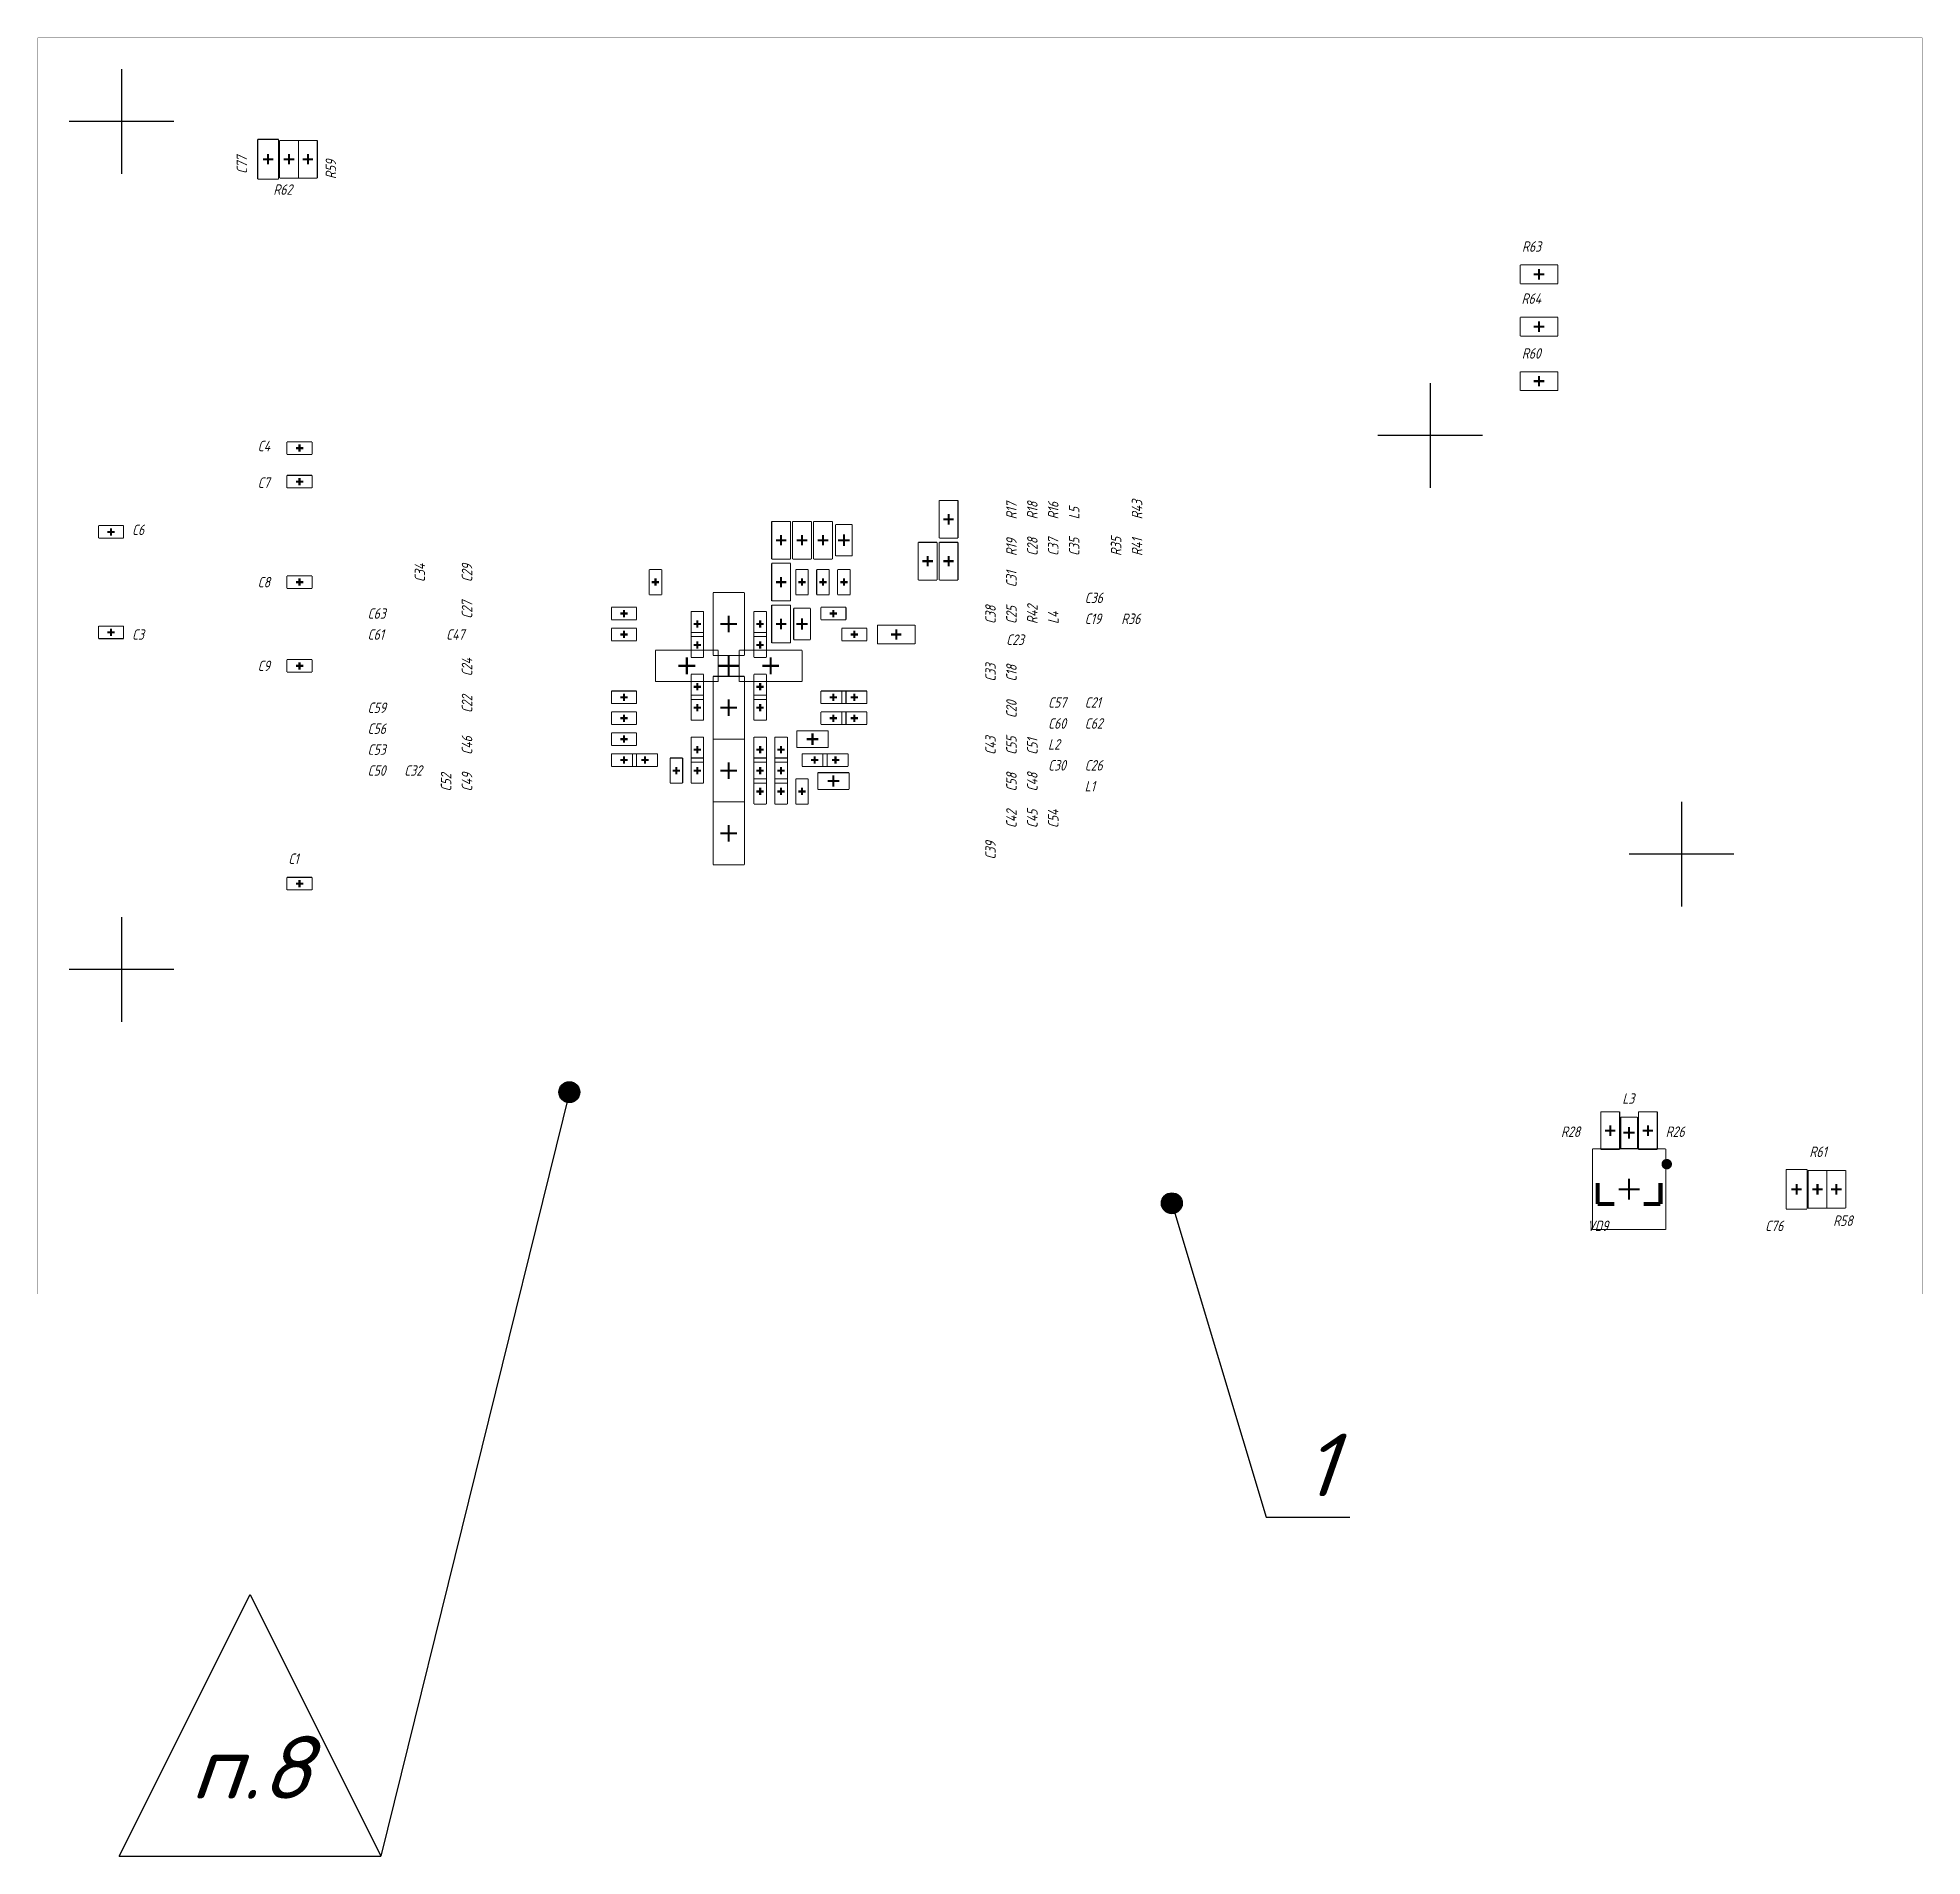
# Model space of a CAD drawing. Header units: millimetres. Extents: x 0 to 936, y 0 to 420.
# Drawn here: x 271.1 to 361.1, y 233.1 to 320 of the extents above; entities that cross this region are included whole.
import ezdxf
from ezdxf.enums import TextEntityAlignment as Align

# ---------------------------------------------------------------- set-up
doc = ezdxf.new("R2010")
doc.units = ezdxf.units.MM
doc.layers.add('4', color=4, linetype='Continuous', lineweight=15)
doc.layers.add('рамка', color=253, linetype='Continuous', lineweight=5)
for name, color, linetype in [('BottomOverlay', 54, 'Continuous'), ('KeepOutLayer', 6, 'Continuous'), ('Mechanical15', 82, 'Continuous')]:
    doc.layers.add(name, color=color, linetype=linetype)
doc.styles.get("Standard").update_dxf_attribs({"font": 'gost_a_italic.ttf', "width": 1.3})
doc.styles.add('текст', font='isocpeui.ttf')

msp = doc.modelspace()

# ---------------------------------------------------------------- texts
at = {"char_height": 3, "attachment_point": 5}
for s, insert in [('1', (332.262, 251.832)), ('п.8', (281.236, 237.389))]:
    msp.add_mtext(s, dxfattribs=dict(at, insert=insert))
at = {"layer": 'BottomOverlay'}
for s, p in [('C77', (281.1, 313.5)), ('R59', (285.35, 313.25)), ('R43', (323.85, 297)), ('R17', (317.85, 297)), ('R18', (318.85, 297)), ('R16', (319.85, 297)), ('L5', (320.85, 297)), ('R19', (317.85, 295.25)), ('C28', (318.85, 295.25)), ('C37', (319.85, 295.25)), ('C35', (320.85, 295.25)), ('R35', (322.85, 295.25)), ('R41', (323.85, 295.25)), ('C34', (289.6, 294)), ('C29', (291.85, 294)), ('C31', (317.85, 293.75)), ('C27', (291.85, 292.25)), ('C38', (316.85, 292)), ('C25', (317.85, 292)), ('R42', (318.85, 292)), ('L4', (319.85, 292)), ('C24', (291.85, 289.5)), ('C33', (316.85, 289.25)), ('C18', (317.85, 289.25)), ('C22', (291.85, 287.75)), ('C20', (317.85, 287.5)), ('C46', (291.85, 285.75)), ('C43', (316.85, 285.75)), ('C55', (317.85, 285.75)), ('C51', (318.85, 285.75)), ('C52', (290.85, 284)), ('C49', (291.85, 284)), ('C58', (317.85, 284)), ('C48', (318.85, 284)), ('C42', (317.85, 282.25)), ('C45', (318.85, 282.25)), ('C54', (319.85, 282.25)), ('C39', (316.85, 280.75))]:
    msp.add_text(s, height=0.5, rotation=90, dxfattribs=at).set_placement(p)
for s, p in [('R62', (282.35, 312.5)), ('R63', (341.987, 309.779)), ('R64', (341.965, 307.291)), ('R60', (341.979, 304.675)), ('C4', (281.6, 300.25)), ('C7', (281.6, 298.5)), ('C6', (275.6, 296.25)), ('C8', (281.6, 293.75)), ('C36', (321.1, 293)), ('C63', (286.85, 292.25)), ('C3', (275.6, 291.25)), ('C61', (286.85, 291.25)), ('C47', (290.6, 291.25)), ('C19', (321.1, 292)), ('R36', (322.85, 292)), ('C23', (317.35, 291)), ('C9', (281.6, 289.75)), ('C59', (286.85, 287.75)), ('C57', (319.35, 288)), ('C21', (321.1, 288)), ('C56', (286.85, 286.75)), ('C60', (319.35, 287)), ('C62', (321.1, 287)), ('C53', (286.85, 285.75)), ('L2', (319.35, 286)), ('C30', (319.35, 285)), ('C26', (321.1, 285)), ('C50', (286.85, 284.75)), ('C32', (288.6, 284.75)), ('L1', (321.1, 284)), ('C1', (283.064, 280.538)), ('L3', (346.776, 269.083)), ('R28', (343.85, 267.5)), ('R26', (348.85, 267.5)), ('R61', (355.714, 266.543)), ('R58', (356.85, 263.25)), ('VD9', (345.1, 263)), ('C76', (353.6, 263))]:
    msp.add_text(s, height=0.5, dxfattribs=at).set_placement(p)

# ---------------------------------------------------------------- blocks, each defined once
blk = doc.blocks.new('*U2')
for p, q in [((90, 401), (90, 415)), ((20, 401), (90, 401)), ((8, 232), (8, 292)), ((8, 292), (20, 292)), ((13, 232), (13, 292)), ((8, 232), (20, 232)), ((8, 172), (8, 232)), ((13, 172), (13, 232)), ((8, 172), (20, 172)), ((8, 115), (8, 150)), ((8, 150), (20, 150)), ((13, 115), (13, 150)), ((8, 90), (8, 115)), ((8, 115), (20, 115)), ((13, 90), (13, 115)), ((8, 65), (8, 90)), ((8, 90), (20, 90)), ((13, 65), (13, 90)), ((8, 30), (8, 65)), ((8, 65), (20, 65)), ((13, 30), (13, 65)), ((404, 60), (589, 60)), ((404, 60), (404, 5)), ((411, 60), (411, 35)), ((421, 60), (421, 5)), ((444, 60), (444, 5)), ((459, 60), (459, 5)), ((469, 60), (469, 5)), ((469, 45), (589, 45)), ((539, 45), (539, 20)), ((554, 45), (554, 25)), ((571, 45), (571, 25)), ((404, 40), (469, 40)), ((539, 40), (589, 40)), ((404, 35), (469, 35)), ((8, 5), (8, 30)), ((8, 30), (20, 30)), ((13, 5), (13, 30)), ((539, 25), (589, 25)), ((559, 25), (559, 20)), ((469, 20), (589, 20)), ((539, 20), (539, 5)), ((20, 5), (8, 5))]:
    blk.add_line(p, q)
blk.add_lwpolyline([(20, 5), (589, 5), (589, 415), (20, 415)], close=True)
at = {"layer": '4'}
for p, q in [((404, 55), (469, 55)), ((404, 50), (469, 50)), ((404, 45), (469, 45)), ((544, 40), (544, 25)), ((549, 40), (549, 25)), ((404, 30), (469, 30)), ((404, 25), (469, 25)), ((404, 20), (469, 20)), ((404, 15), (469, 15)), ((404, 10), (469, 10))]:
    blk.add_line(p, q, dxfattribs=at)
at = {"layer": 'рамка'}
blk.add_lwpolyline([(0, 420), (594, 420), (594, 0), (0, 0)], close=True, dxfattribs=at)
at = {"style": 'текст'}
for s, p in [('Перв. примен.', (12, 232.5)), ('Справ. №', (12, 172.5)), ('Подп. и дата', (12, 115.5)), ('Инв. № дубл.', (12, 90.5)), ('Взам. инв. №', (12, 65.5)), ('Подп. и дата', (12, 30.5)), ('Инв. № подл.', (12, 5.5))]:
    blk.add_text(s, height=2.5, rotation=90, dxfattribs=at).set_placement(p)
for s, height, p in [('Лит.', 2.5, (539.5, 41)), ('Масса', 2.5, (554.5, 41)), ('Масштаб', 2.5, (571.5, 41)), ('Изм.', 2.5, (404.5, 36)), ('Лист', 2.5, (411.5, 36)), ('№ Докум.', 2.5, (421.5, 36)), ('Подп.', 2.5, (444.5, 36)), ('Дата', 2.5, (459.5, 36)), ('Разраб.', 2.5, (404.5, 31)), ('Пров.', 2.5, (404.5, 26)), ('Т.контр.', 2.5, (404.5, 21)), ('Лист', 2.5, (539.5, 21)), ('Листов', 2.5, (559.5, 21)), ('Н.контр.', 2.5, (404.5, 11)), ('Утв.', 2.5, (404.5, 6)), ('Ф2.104-1а.', 0.005, (20.001, 4.992)), ('Ф2.104-1.', 2.5, (20.5, 1)), ('Формат', 2.5, (539.5, 1)), ('А2', 2.5, (554.5, 1)), ('А4', 0.025, (593.605, 0.01)), ('А3', 0.0125, (593.803, 0.005)), ('А1', 0.00625, (593.901, 0.003)), ('А0', 0.005, (593.921, 0.002))]:
    blk.add_text(s, height=height, dxfattribs=at).set_placement(p)
for tag, p, height, rotation in [('ОБОЗНАЧЕНИЕ-ВЕРХ', (85, 409), 3.5, 180), ('ПРИМЕНЯЕМОСТЬ', (19, 232.5), 2.5, 90), ('СПРАВ№', (19, 172.5), 2.5, 90), ('ДАТАУЧЁТАДУБЛ', (19, 115.5), 2.5, 90), ('ИНВ№ДУБЛ', (19, 90.5), 2.5, 90), ('ВЗАМИНВ№', (19, 65.5), 2.5, 90), ('ДАТАУЧЁТА', (19, 30.5), 2.5, 90), ('ИНВ№ПОДЛ', (19, 5.5), 2.5, 90)]:
    blk.add_attdef(tag, p, '', height=height, rotation=rotation, dxfattribs=at)
for tag, p in [('ИЗМ4', (404.5, 56)), ('ЛИСТИЗМ4', (411.5, 56)), ('№ДОКУМИЗМ4', (421.5, 56)), ('ПОДПИЗМ4', (444.5, 56)), ('ДАТАИЗМ4', (459.5, 56)), ('ИЗМ3', (404.5, 51)), ('ЛИСТИЗМ3', (411.5, 51)), ('№ДОКУМИЗМ3', (421.5, 51)), ('ПОДПИЗМ3', (444.5, 51)), ('ДАТАИЗМ3', (459.5, 51)), ('ИЗМ2', (404.5, 46)), ('ЛИСТИЗМ2', (411.5, 46)), ('№ДОКУМИЗМ2', (421.5, 46)), ('ПОДПИЗМ2', (444.5, 46)), ('ДАТАИЗМ2', (459.5, 46)), ('ИЗМ1', (404.5, 41)), ('ЛИСТИЗМ1', (411.5, 41)), ('№ДОКУМИЗМ1', (421.5, 41)), ('ПОДПИЗМ1', (444.5, 41)), ('ДАТАИЗМ1', (459.5, 41)), ('РАЗРАБ', (421.5, 31)), ('ДАТАРАЗРАБ', (459.5, 31)), ('ПРОВ', (421.5, 26)), ('ДАТАПРОВ', (459.5, 26)), ('ТКОНТР', (421.5, 21)), ('ДАТАТКОНТР', (459.5, 21)), ('ЛИСТОВ', (574.5, 21)), ('10', (404.5, 16)), ('11', (421.5, 16)), ('12', (444.5, 16)), ('13', (459.5, 16)), ('НКОНТР', (421.5, 11)), ('ДАТАНКОНТР', (459.5, 11)), ('УТВ', (421.5, 6)), ('ДАТАУТВ', (459.5, 6))]:
    blk.add_attdef(tag, p, '', height=2.5, dxfattribs=at)
for tag, height, p in [('НАИМЕНОВАНИЕ1', 5, (504, 36)), ('НАИМЕНОВАНИЕ2', 3.5, (504, 31)), ('МАССА', 3.5, (562.5, 31)), ('МАСШТАБ', 3.5, (580, 31)), ('НАИМЕНОВАНИЕ3', 3.5, (504, 26)), ('НАИМЕНОВАНИЕ4', 2.5, (504, 21)), ('ЛИСТ', 2.5, (554.5, 21)), ('МАТЕРИАЛ1', 2.5, (504, 16)), ('ПРЕДПРИЯТИЕ', 3.5, (564, 11)), ('МАТЕРИАЛ2', 2.5, (504, 11)), ('МАТЕРИАЛ3', 2.5, (504, 6))]:
    blk.add_attdef(tag, text='', height=height, dxfattribs=at).set_placement(p, align=Align.CENTER)
for tag, p in [('ЛИТЕРА', (541.5, 31)), ('ЛИТЕРА2', (546.5, 31)), ('ЛИТЕРА3', (551.5, 31))]:
    blk.add_attdef(tag, text='', height=2.5, dxfattribs=at).set_placement(p, align=Align.RIGHT)
for tag, p in [('ИНДЕКС', (541.5, 31)), ('ИНДЕКС2', (546.5, 31)), ('ИНДЕКС3', (551.5, 31))]:
    blk.add_attdef(tag, text='', height=2.5, dxfattribs=at).set_placement(p, align=Align.TOP_LEFT)

# ---------------------------------------------------------------- hatches: boundary and pattern name
h = msp.add_hatch(color=256)
h.dxf.hatch_style = 1
edge = h.paths.add_edge_path()
edge.add_arc((296.487, 269.639), 0.5, 0, 360)
h = msp.add_hatch(color=256)
h.dxf.hatch_style = 1
edge = h.paths.add_edge_path()
edge.add_arc((325.262, 264.332), 0.5, 0, 360)

# ---------------------------------------------------------------- linework, layer by layer
for p, q in [((275.1, 318.5), (275.1, 313.5)), ((277.6, 316), (272.6, 316)), ((337.6, 303.5), (337.6, 298.5)), ((340.1, 301), (335.1, 301)), ((349.6, 283.5), (349.6, 278.5)), ((352.1, 281), (347.1, 281)), ((275.1, 278), (275.1, 273)), ((277.6, 275.5), (272.6, 275.5)), ((296.487, 269.639), (287.487, 233.139)), ((325.262, 264.332), (329.762, 249.332)), ((329.762, 249.332), (333.762, 249.332)), ((274.987, 233.139), (281.237, 245.639)), ((281.237, 245.639), (287.487, 233.139)), ((274.987, 233.139), (287.487, 233.139))]:
    msp.add_line(p, q)
for centre in [(296.487, 269.639), (325.262, 264.332)]:
    msp.add_circle(centre, 0.5)
at = {"layer": 'BottomOverlay'}
for points, const_width in [([(348.775, 266.2, -1), (349.025, 266.2, -1)], 0.25), ([(348.837, 266.2, -1), (348.713, 266.2, -1)], 0.125), ([(349.088, 266.2, -1), (348.963, 266.2, -1)], 0.125)]:
    msp.add_lwpolyline(points, format="xyb", close=True, dxfattribs=dict(at, const_width=const_width))
at = {"layer": 'BottomOverlay', "const_width": 0.2}
for points in [[(345.6, 264.3), (345.6, 265.3)], [(348.6, 264.3), (348.6, 265.3)], [(346.4, 264.3), (345.6, 264.3)], [(348.6, 264.3), (347.8, 264.3)]]:
    msp.add_lwpolyline(points, dxfattribs=at)
at = {"layer": 'KeepOutLayer', "lineweight": 70, "const_width": 0.01}
for points in [[(361.1, 320), (271.1, 320)], [(271.1, 260), (271.1, 320)], [(361.1, 260), (361.1, 320)], [(361.1, 260), (271.1, 260)]]:
    msp.add_lwpolyline(points, dxfattribs=at)
at = {"layer": 'Mechanical15'}
for points, const_width in [([(282.6, 315.15), (281.6, 315.15)], 0.05), ([(281.6, 313.25), (281.6, 315.15)], 0.05), ([(282.6, 313.25), (282.6, 315.15)], 0.05), ([(282.65, 313.3), (282.65, 315.1)], 0.05), ([(283.55, 315.1), (282.65, 315.1)], 0.05), ([(283.55, 313.3), (283.55, 315.1)], 0.05), ([(284.45, 315.1), (283.55, 315.1)], 0.05), ([(283.55, 313.3), (283.55, 315.1)], 0.05), ([(284.45, 313.3), (284.45, 315.1)], 0.05), ([(282.35, 314.2), (281.85, 314.2)], 0.1), ([(282.1, 313.95), (282.1, 314.45)], 0.1), ([(283.35, 314.2), (282.85, 314.2)], 0.1), ([(283.1, 313.95), (283.1, 314.45)], 0.1), ([(284.25, 314.2), (283.75, 314.2)], 0.1), ([(284, 313.95), (284, 314.45)], 0.1), ([(282.6, 313.25), (281.6, 313.25)], 0.05), ([(283.55, 313.3), (282.65, 313.3)], 0.05), ([(284.45, 313.3), (283.55, 313.3)], 0.05), ([(343.7, 309.15), (341.9, 309.15)], 0.05), ([(341.9, 308.25), (341.9, 309.15)], 0.05), ([(343.05, 308.7), (342.55, 308.7)], 0.1), ([(342.8, 308.45), (342.8, 308.95)], 0.1), ([(343.7, 308.25), (343.7, 309.15)], 0.05), ([(343.7, 308.25), (341.9, 308.25)], 0.05), ([(343.7, 306.65), (341.9, 306.65)], 0.05), ([(341.9, 305.75), (341.9, 306.65)], 0.05), ([(343.05, 306.2), (342.55, 306.2)], 0.1), ([(342.8, 305.95), (342.8, 306.45)], 0.1), ([(343.7, 305.75), (343.7, 306.65)], 0.05), ([(343.7, 305.75), (341.9, 305.75)], 0.05), ([(343.7, 304.05), (341.9, 304.05)], 0.05), ([(341.9, 303.15), (341.9, 304.05)], 0.05), ([(343.05, 303.6), (342.55, 303.6)], 0.1), ([(342.8, 303.35), (342.8, 303.85)], 0.1), ([(343.7, 303.15), (343.7, 304.05)], 0.05), ([(343.7, 303.15), (341.9, 303.15)], 0.05), ([(284.2, 300.7), (283, 300.7)], 0.05), ([(283, 300.1), (283, 300.7)], 0.05), ([(284.2, 300.1), (284.2, 300.7)], 0.05), ([(284.2, 300.1), (283, 300.1)], 0.05), ([(283.775, 300.4), (283.425, 300.4)], 0.1), ([(283.6, 300.225), (283.6, 300.575)], 0.1), ([(284.2, 299.1), (283, 299.1)], 0.05), ([(283, 298.5), (283, 299.1)], 0.05), ([(283.775, 298.8), (283.425, 298.8)], 0.1), ([(283.6, 298.625), (283.6, 298.975)], 0.1), ([(284.2, 298.5), (284.2, 299.1)], 0.05), ([(284.2, 298.5), (283, 298.5)], 0.05), ([(314.15, 296.1), (314.15, 297.9)], 0.05), ([(315.05, 297.9), (314.15, 297.9)], 0.05), ([(314.85, 297), (314.35, 297)], 0.1), ([(314.6, 296.75), (314.6, 297.25)], 0.1), ([(315.05, 296.1), (315.05, 297.9)], 0.05), ([(275.2, 296.7), (274, 296.7)], 0.05), ([(274, 296.1), (274, 296.7)], 0.05), ([(274.775, 296.4), (274.425, 296.4)], 0.1), ([(274.6, 296.225), (274.6, 296.575)], 0.1), ([(275.2, 296.1), (275.2, 296.7)], 0.05), ([(306.15, 295.1), (306.15, 296.9)], 0.05), ([(307.05, 296.9), (306.15, 296.9)], 0.05), ([(306.6, 295.75), (306.6, 296.25)], 0.1), ([(307.05, 295.1), (307.05, 296.9)], 0.05), ([(307.15, 295.1), (307.15, 296.9)], 0.05), ([(308.05, 296.9), (307.15, 296.9)], 0.05), ([(307.6, 295.75), (307.6, 296.25)], 0.1), ([(308.05, 295.1), (308.05, 296.9)], 0.05), ([(308.15, 295.1), (308.15, 296.9)], 0.05), ([(309.05, 296.9), (308.15, 296.9)], 0.05), ([(308.6, 295.75), (308.6, 296.25)], 0.1), ([(309.05, 295.1), (309.05, 296.9)], 0.05), ([(309.2, 295.25), (309.2, 296.75)], 0.05), ([(310, 296.75), (309.2, 296.75)], 0.05), ([(309.6, 295.725), (309.6, 296.275)], 0.1), ([(310, 295.25), (310, 296.75)], 0.05), ([(275.2, 296.1), (274, 296.1)], 0.05), ([(306.85, 296), (306.35, 296)], 0.1), ([(307.85, 296), (307.35, 296)], 0.1), ([(308.85, 296), (308.35, 296)], 0.1), ([(310, 295.25), (309.2, 295.25)], 0.05), ([(309.875, 296), (309.325, 296)], 0.1), ([(313.15, 294.1), (313.15, 295.9)], 0.05), ([(314.05, 295.9), (313.15, 295.9)], 0.05), ([(313.6, 294.75), (313.6, 295.25)], 0.1), ([(314.05, 294.1), (314.05, 295.9)], 0.05), ([(315.05, 296.1), (314.15, 296.1)], 0.05), ([(314.15, 294.1), (314.15, 295.9)], 0.05), ([(315.05, 295.9), (314.15, 295.9)], 0.05), ([(314.6, 294.75), (314.6, 295.25)], 0.1), ([(315.05, 294.1), (315.05, 295.9)], 0.05), ([(300.3, 293.4), (300.3, 294.6)], 0.05), ([(300.9, 294.6), (300.3, 294.6)], 0.05), ([(300.9, 293.4), (300.9, 294.6)], 0.05), ([(307.05, 295.1), (306.15, 295.1)], 0.05), ([(306.15, 293.1), (306.15, 294.9)], 0.05), ([(307.05, 294.9), (306.15, 294.9)], 0.05), ([(307.05, 293.1), (307.05, 294.9)], 0.05), ([(308.05, 295.1), (307.15, 295.1)], 0.05), ([(307.3, 293.4), (307.3, 294.6)], 0.05), ([(307.9, 294.6), (307.3, 294.6)], 0.05), ([(307.9, 293.4), (307.9, 294.6)], 0.05), ([(309.05, 295.1), (308.15, 295.1)], 0.05), ([(308.3, 293.4), (308.3, 294.6)], 0.05), ([(308.9, 294.6), (308.3, 294.6)], 0.05), ([(308.9, 293.4), (308.9, 294.6)], 0.05), ([(309.3, 293.4), (309.3, 294.6)], 0.05), ([(309.9, 294.6), (309.3, 294.6)], 0.05), ([(309.9, 293.4), (309.9, 294.6)], 0.05), ([(313.85, 295), (313.35, 295)], 0.1), ([(314.85, 295), (314.35, 295)], 0.1), ([(284.2, 294.3), (283, 294.3)], 0.05), ([(283, 293.7), (283, 294.3)], 0.05), ([(284.2, 293.7), (283, 293.7)], 0.05), ([(283.775, 294), (283.425, 294)], 0.1), ([(283.6, 293.825), (283.6, 294.175)], 0.1), ([(284.2, 293.7), (284.2, 294.3)], 0.05), ([(300.775, 294), (300.425, 294)], 0.1), ([(300.6, 293.825), (300.6, 294.175)], 0.1), ([(304.85, 293.5), (303.35, 293.5)], 0.05), ([(303.35, 290.5), (303.35, 293.5)], 0.05), ([(304.85, 290.5), (304.85, 293.5)], 0.05), ([(306.85, 294), (306.35, 294)], 0.1), ([(306.6, 293.75), (306.6, 294.25)], 0.1), ([(307.775, 294), (307.425, 294)], 0.1), ([(307.6, 293.825), (307.6, 294.175)], 0.1), ([(308.775, 294), (308.425, 294)], 0.1), ([(308.6, 293.825), (308.6, 294.175)], 0.1), ([(309.775, 294), (309.425, 294)], 0.1), ([(309.6, 293.825), (309.6, 294.175)], 0.1), ([(314.05, 294.1), (313.15, 294.1)], 0.05), ([(315.05, 294.1), (314.15, 294.1)], 0.05), ([(299.7, 292.8), (298.5, 292.8)], 0.05), ([(298.5, 292.2), (298.5, 292.8)], 0.05), ([(299.275, 292.5), (298.925, 292.5)], 0.1), ([(299.1, 292.325), (299.1, 292.675)], 0.1), ([(299.7, 292.2), (299.7, 292.8)], 0.05), ([(300.9, 293.4), (300.3, 293.4)], 0.05), ([(302.3, 291.4), (302.3, 292.6)], 0.05), ([(302.9, 292.6), (302.3, 292.6)], 0.05), ([(302.9, 291.4), (302.9, 292.6)], 0.05), ([(305.3, 291.4), (305.3, 292.6)], 0.05), ([(305.9, 292.6), (305.3, 292.6)], 0.05), ([(305.9, 291.4), (305.9, 292.6)], 0.05), ([(307.05, 293.1), (306.15, 293.1)], 0.05), ([(306.15, 291.1), (306.15, 292.9)], 0.05), ([(307.05, 292.9), (306.15, 292.9)], 0.05), ([(307.05, 291.1), (307.05, 292.9)], 0.05), ([(307.2, 291.25), (307.2, 292.75)], 0.05), ([(308, 292.75), (307.2, 292.75)], 0.05), ([(307.9, 293.4), (307.3, 293.4)], 0.05), ([(308, 291.25), (308, 292.75)], 0.05), ([(308.9, 293.4), (308.3, 293.4)], 0.05), ([(309.7, 292.8), (308.5, 292.8)], 0.05), ([(308.5, 292.2), (308.5, 292.8)], 0.05), ([(309.275, 292.5), (308.925, 292.5)], 0.1), ([(309.1, 292.325), (309.1, 292.675)], 0.1), ([(309.9, 293.4), (309.3, 293.4)], 0.05), ([(309.7, 292.2), (309.7, 292.8)], 0.05), ([(275.2, 291.9), (274, 291.9)], 0.05), ([(274, 291.3), (274, 291.9)], 0.05), ([(274.775, 291.6), (274.425, 291.6)], 0.1), ([(274.6, 291.425), (274.6, 291.775)], 0.1), ([(275.2, 291.3), (275.2, 291.9)], 0.05), ([(299.7, 292.2), (298.5, 292.2)], 0.05), ([(299.7, 291.8), (298.5, 291.8)], 0.05), ([(298.5, 291.2), (298.5, 291.8)], 0.05), ([(299.1, 291.325), (299.1, 291.675)], 0.1), ([(299.7, 291.2), (299.7, 291.8)], 0.05), ([(302.775, 292), (302.425, 292)], 0.1), ([(302.6, 291.825), (302.6, 292.175)], 0.1), ([(304.5, 292), (303.7, 292)], 0.1), ([(304.1, 291.6), (304.1, 292.4)], 0.1), ([(305.775, 292), (305.425, 292)], 0.1), ([(305.6, 291.825), (305.6, 292.175)], 0.1), ([(306.85, 292), (306.35, 292)], 0.1), ([(306.6, 291.75), (306.6, 292.25)], 0.1), ([(307.875, 292), (307.325, 292)], 0.1), ([(307.6, 291.725), (307.6, 292.275)], 0.1), ([(309.7, 292.2), (308.5, 292.2)], 0.05), ([(310.7, 291.8), (309.5, 291.8)], 0.05), ([(309.5, 291.2), (309.5, 291.8)], 0.05), ([(310.1, 291.325), (310.1, 291.675)], 0.1), ([(310.7, 291.2), (310.7, 291.8)], 0.05), ([(313, 291.95), (311.2, 291.95)], 0.05), ([(311.2, 291.05), (311.2, 291.95)], 0.05), ([(312.1, 291.25), (312.1, 291.75)], 0.1), ([(313, 291.05), (313, 291.95)], 0.05), ([(275.2, 291.3), (274, 291.3)], 0.05), ([(299.7, 291.2), (298.5, 291.2)], 0.05), ([(299.275, 291.5), (298.925, 291.5)], 0.1), ([(300.6, 289.25), (300.6, 290.75)], 0.05), ([(303.6, 290.75), (300.6, 290.75)], 0.05), ([(302.3, 290.4), (302.3, 291.6)], 0.05), ([(302.9, 291.6), (302.3, 291.6)], 0.05), ([(302.9, 291.4), (302.3, 291.4)], 0.05), ([(302.775, 291), (302.425, 291)], 0.1), ([(302.6, 290.825), (302.6, 291.175)], 0.1), ([(302.9, 290.4), (302.9, 291.6)], 0.05), ([(303.6, 289.25), (303.6, 290.75)], 0.05), ([(304.6, 289.25), (304.6, 290.75)], 0.05), ([(307.6, 290.75), (304.6, 290.75)], 0.05), ([(305.3, 290.4), (305.3, 291.6)], 0.05), ([(305.9, 291.6), (305.3, 291.6)], 0.05), ([(305.9, 291.4), (305.3, 291.4)], 0.05), ([(305.775, 291), (305.425, 291)], 0.1), ([(305.6, 290.825), (305.6, 291.175)], 0.1), ([(305.9, 290.4), (305.9, 291.6)], 0.05), ([(307.05, 291.1), (306.15, 291.1)], 0.05), ([(308, 291.25), (307.2, 291.25)], 0.05), ([(307.6, 289.25), (307.6, 290.75)], 0.05), ([(310.7, 291.2), (309.5, 291.2)], 0.05), ([(310.275, 291.5), (309.925, 291.5)], 0.1), ([(313, 291.05), (311.2, 291.05)], 0.05), ([(312.35, 291.5), (311.85, 291.5)], 0.1), ([(284.2, 290.3), (283, 290.3)], 0.05), ([(283, 289.7), (283, 290.3)], 0.05), ([(283.775, 290), (283.425, 290)], 0.1), ([(283.6, 289.825), (283.6, 290.175)], 0.1), ([(284.2, 289.7), (284.2, 290.3)], 0.05), ([(302.5, 290), (301.7, 290)], 0.1), ([(302.1, 289.6), (302.1, 290.4)], 0.1), ([(302.9, 290.4), (302.3, 290.4)], 0.05), ([(304.85, 290.5), (303.35, 290.5)], 0.05), ([(304.6, 290), (303.6, 290)], 0.1), ([(304.1, 289.5), (304.1, 290.5)], 0.1), ([(305.9, 290.4), (305.3, 290.4)], 0.05), ([(306.5, 290), (305.7, 290)], 0.1), ([(306.1, 289.6), (306.1, 290.4)], 0.1), ([(284.2, 289.7), (283, 289.7)], 0.05), ([(303.6, 289.25), (300.6, 289.25)], 0.05), ([(302.3, 288.4), (302.3, 289.6)], 0.05), ([(302.9, 289.6), (302.3, 289.6)], 0.05), ([(302.775, 289), (302.425, 289)], 0.1), ([(302.6, 288.825), (302.6, 289.175)], 0.1), ([(302.9, 288.4), (302.9, 289.6)], 0.05), ([(304.85, 289.5), (303.35, 289.5)], 0.05), ([(303.35, 286.5), (303.35, 289.5)], 0.05), ([(307.6, 289.25), (304.6, 289.25)], 0.05), ([(304.85, 286.5), (304.85, 289.5)], 0.05), ([(305.3, 288.4), (305.3, 289.6)], 0.05), ([(305.9, 289.6), (305.3, 289.6)], 0.05), ([(305.775, 289), (305.425, 289)], 0.1), ([(305.6, 288.825), (305.6, 289.175)], 0.1), ([(305.9, 288.4), (305.9, 289.6)], 0.05), ([(299.7, 288.8), (298.5, 288.8)], 0.05), ([(298.5, 288.2), (298.5, 288.8)], 0.05), ([(299.7, 288.2), (298.5, 288.2)], 0.05), ([(299.275, 288.5), (298.925, 288.5)], 0.1), ([(299.1, 288.325), (299.1, 288.675)], 0.1), ([(299.7, 288.2), (299.7, 288.8)], 0.05), ([(302.3, 287.4), (302.3, 288.6)], 0.05), ([(302.9, 288.6), (302.3, 288.6)], 0.05), ([(302.9, 288.4), (302.3, 288.4)], 0.05), ([(302.775, 288), (302.425, 288)], 0.1), ([(302.6, 287.825), (302.6, 288.175)], 0.1), ([(302.9, 287.4), (302.9, 288.6)], 0.05), ([(304.5, 288), (303.7, 288)], 0.1), ([(304.1, 287.6), (304.1, 288.4)], 0.1), ([(305.3, 287.4), (305.3, 288.6)], 0.05), ([(305.9, 288.6), (305.3, 288.6)], 0.05), ([(305.9, 288.4), (305.3, 288.4)], 0.05), ([(305.775, 288), (305.425, 288)], 0.1), ([(305.6, 287.825), (305.6, 288.175)], 0.1), ([(305.9, 287.4), (305.9, 288.6)], 0.05), ([(309.7, 288.8), (308.5, 288.8)], 0.05), ([(308.5, 288.2), (308.5, 288.8)], 0.05), ([(309.7, 288.2), (308.5, 288.2)], 0.05), ([(309.275, 288.5), (308.925, 288.5)], 0.1), ([(309.1, 288.325), (309.1, 288.675)], 0.1), ([(310.7, 288.8), (309.5, 288.8)], 0.05), ([(309.5, 288.2), (309.5, 288.8)], 0.05), ([(310.7, 288.2), (309.5, 288.2)], 0.05), ([(309.7, 288.2), (309.7, 288.8)], 0.05), ([(310.275, 288.5), (309.925, 288.5)], 0.1), ([(310.1, 288.325), (310.1, 288.675)], 0.1), ([(310.7, 288.2), (310.7, 288.8)], 0.05), ([(299.7, 287.8), (298.5, 287.8)], 0.05), ([(298.5, 287.2), (298.5, 287.8)], 0.05), ([(299.7, 287.2), (298.5, 287.2)], 0.05), ([(299.275, 287.5), (298.925, 287.5)], 0.1), ([(299.1, 287.325), (299.1, 287.675)], 0.1), ([(299.7, 287.2), (299.7, 287.8)], 0.05), ([(302.9, 287.4), (302.3, 287.4)], 0.05), ([(305.9, 287.4), (305.3, 287.4)], 0.05), ([(309.7, 287.8), (308.5, 287.8)], 0.05), ([(308.5, 287.2), (308.5, 287.8)], 0.05), ([(309.7, 287.2), (308.5, 287.2)], 0.05), ([(309.275, 287.5), (308.925, 287.5)], 0.1), ([(309.1, 287.325), (309.1, 287.675)], 0.1), ([(310.7, 287.8), (309.5, 287.8)], 0.05), ([(309.5, 287.2), (309.5, 287.8)], 0.05), ([(310.7, 287.2), (309.5, 287.2)], 0.05), ([(309.7, 287.2), (309.7, 287.8)], 0.05), ([(310.275, 287.5), (309.925, 287.5)], 0.1), ([(310.1, 287.325), (310.1, 287.675)], 0.1), ([(310.7, 287.2), (310.7, 287.8)], 0.05), ([(299.7, 286.8), (298.5, 286.8)], 0.05), ([(298.5, 286.2), (298.5, 286.8)], 0.05), ([(299.275, 286.5), (298.925, 286.5)], 0.1), ([(299.1, 286.325), (299.1, 286.675)], 0.1), ([(299.7, 286.2), (299.7, 286.8)], 0.05), ([(302.3, 285.4), (302.3, 286.6)], 0.05), ([(302.9, 286.6), (302.3, 286.6)], 0.05), ([(302.9, 285.4), (302.9, 286.6)], 0.05), ([(304.85, 286.5), (303.35, 286.5)], 0.05), ([(304.85, 286.5), (303.35, 286.5)], 0.05), ([(303.35, 283.5), (303.35, 286.5)], 0.05), ([(304.85, 283.5), (304.85, 286.5)], 0.05), ([(305.3, 285.4), (305.3, 286.6)], 0.05), ([(305.9, 286.6), (305.3, 286.6)], 0.05), ([(305.9, 285.4), (305.9, 286.6)], 0.05), ([(306.3, 285.4), (306.3, 286.6)], 0.05), ([(306.9, 286.6), (306.3, 286.6)], 0.05), ([(306.9, 285.4), (306.9, 286.6)], 0.05), ([(308.85, 286.9), (307.35, 286.9)], 0.05), ([(307.35, 286.1), (307.35, 286.9)], 0.05), ([(308.375, 286.5), (307.825, 286.5)], 0.1), ([(308.1, 286.225), (308.1, 286.775)], 0.1), ([(308.85, 286.1), (308.85, 286.9)], 0.05), ([(299.7, 286.2), (298.5, 286.2)], 0.05), ([(299.7, 285.8), (298.5, 285.8)], 0.05), ([(298.5, 285.2), (298.5, 285.8)], 0.05), ([(299.275, 285.5), (298.925, 285.5)], 0.1), ([(299.1, 285.325), (299.1, 285.675)], 0.1), ([(300.7, 285.8), (299.5, 285.8)], 0.05), ([(299.5, 285.2), (299.5, 285.8)], 0.05), ([(299.7, 285.2), (299.7, 285.8)], 0.05), ([(300.275, 285.5), (299.925, 285.5)], 0.1), ([(300.1, 285.325), (300.1, 285.675)], 0.1), ([(300.7, 285.2), (300.7, 285.8)], 0.05), ([(301.3, 284.4), (301.3, 285.6)], 0.05), ([(301.9, 285.6), (301.3, 285.6)], 0.05), ([(301.9, 284.4), (301.9, 285.6)], 0.05), ([(302.3, 284.4), (302.3, 285.6)], 0.05), ([(302.9, 285.6), (302.3, 285.6)], 0.05), ([(302.9, 285.4), (302.3, 285.4)], 0.05), ([(302.775, 286), (302.425, 286)], 0.1), ([(302.6, 285.825), (302.6, 286.175)], 0.1), ([(302.9, 284.4), (302.9, 285.6)], 0.05), ([(304.1, 284.6), (304.1, 285.4)], 0.1), ([(305.3, 284.4), (305.3, 285.6)], 0.05), ([(305.9, 285.6), (305.3, 285.6)], 0.05), ([(305.9, 285.4), (305.3, 285.4)], 0.05), ([(305.775, 286), (305.425, 286)], 0.1), ([(305.6, 285.825), (305.6, 286.175)], 0.1), ([(305.9, 284.4), (305.9, 285.6)], 0.05), ([(306.3, 284.4), (306.3, 285.6)], 0.05), ([(306.9, 285.6), (306.3, 285.6)], 0.05), ([(306.9, 285.4), (306.3, 285.4)], 0.05), ([(306.775, 286), (306.425, 286)], 0.1), ([(306.6, 285.825), (306.6, 286.175)], 0.1), ([(306.9, 284.4), (306.9, 285.6)], 0.05), ([(308.85, 286.1), (307.35, 286.1)], 0.05), ([(308.8, 285.8), (307.6, 285.8)], 0.05), ([(307.6, 285.2), (307.6, 285.8)], 0.05), ([(308.375, 285.5), (308.025, 285.5)], 0.1), ([(308.2, 285.325), (308.2, 285.675)], 0.1), ([(309.8, 285.8), (308.6, 285.8)], 0.05), ([(308.6, 285.2), (308.6, 285.8)], 0.05), ([(308.8, 285.2), (308.8, 285.8)], 0.05), ([(309.375, 285.5), (309.025, 285.5)], 0.1), ([(309.2, 285.325), (309.2, 285.675)], 0.1), ([(309.8, 285.2), (309.8, 285.8)], 0.05), ([(299.7, 285.2), (298.5, 285.2)], 0.05), ([(300.7, 285.2), (299.5, 285.2)], 0.05), ([(301.775, 285), (301.425, 285)], 0.1), ([(301.6, 284.825), (301.6, 285.175)], 0.1), ([(302.775, 285), (302.425, 285)], 0.1), ([(302.6, 284.825), (302.6, 285.175)], 0.1), ([(304.5, 285), (303.7, 285)], 0.1), ([(305.3, 283.4), (305.3, 284.6)], 0.05), ([(305.9, 284.6), (305.3, 284.6)], 0.05), ([(305.775, 285), (305.425, 285)], 0.1), ([(305.6, 284.825), (305.6, 285.175)], 0.1), ([(305.9, 283.4), (305.9, 284.6)], 0.05), ([(306.3, 283.4), (306.3, 284.6)], 0.05), ([(306.9, 284.6), (306.3, 284.6)], 0.05), ([(306.775, 285), (306.425, 285)], 0.1), ([(306.6, 284.825), (306.6, 285.175)], 0.1), ([(306.9, 283.4), (306.9, 284.6)], 0.05), ([(307.3, 283.4), (307.3, 284.6)], 0.05), ([(307.9, 284.6), (307.3, 284.6)], 0.05), ([(308.8, 285.2), (307.6, 285.2)], 0.05), ([(307.9, 283.4), (307.9, 284.6)], 0.05), ([(309.85, 284.9), (308.35, 284.9)], 0.05), ([(308.35, 284.1), (308.35, 284.9)], 0.05), ([(309.8, 285.2), (308.6, 285.2)], 0.05), ([(309.375, 284.5), (308.825, 284.5)], 0.1), ([(309.1, 284.225), (309.1, 284.775)], 0.1), ([(309.85, 284.1), (309.85, 284.9)], 0.05), ([(301.9, 284.4), (301.3, 284.4)], 0.05), ([(302.9, 284.4), (302.3, 284.4)], 0.05), ([(305.9, 284.4), (305.3, 284.4)], 0.05), ([(305.775, 284), (305.425, 284)], 0.1), ([(305.6, 283.825), (305.6, 284.175)], 0.1), ([(306.9, 284.4), (306.3, 284.4)], 0.05), ([(306.775, 284), (306.425, 284)], 0.1), ([(306.6, 283.825), (306.6, 284.175)], 0.1), ([(307.775, 284), (307.425, 284)], 0.1), ([(307.6, 283.825), (307.6, 284.175)], 0.1), ([(309.85, 284.1), (308.35, 284.1)], 0.05), ([(304.85, 283.5), (303.35, 283.5)], 0.05), ([(303.35, 280.5), (303.35, 283.5)], 0.05), ([(304.85, 283.5), (303.35, 283.5)], 0.05), ([(304.85, 280.5), (304.85, 283.5)], 0.05), ([(305.9, 283.4), (305.3, 283.4)], 0.05), ([(306.9, 283.4), (306.3, 283.4)], 0.05), ([(307.9, 283.4), (307.3, 283.4)], 0.05), ([(304.5, 282), (303.7, 282)], 0.1), ([(304.1, 281.6), (304.1, 282.4)], 0.1), ([(304.85, 280.5), (303.35, 280.5)], 0.05), ([(284.2, 279.9), (283, 279.9)], 0.05), ([(283, 279.3), (283, 279.9)], 0.05), ([(284.2, 279.3), (283, 279.3)], 0.05), ([(283.775, 279.6), (283.425, 279.6)], 0.1), ([(283.6, 279.425), (283.6, 279.775)], 0.1), ([(284.2, 279.3), (284.2, 279.9)], 0.05), ([(345.75, 266.9), (345.75, 268.7)], 0.05), ([(346.65, 268.7), (345.75, 268.7)], 0.05), ([(346.65, 266.9), (346.65, 268.7)], 0.05), ([(346.7, 266.95), (346.7, 268.45)], 0.05), ([(347.5, 268.45), (346.7, 268.45)], 0.05), ([(347.5, 266.95), (347.5, 268.45)], 0.05), ([(347.55, 266.9), (347.55, 268.7)], 0.05), ([(348.45, 268.7), (347.55, 268.7)], 0.05), ([(348.45, 266.9), (348.45, 268.7)], 0.05), ([(346.45, 267.8), (345.95, 267.8)], 0.1), ([(346.2, 267.55), (346.2, 268.05)], 0.1), ([(347.375, 267.7), (346.825, 267.7)], 0.1), ([(347.1, 267.425), (347.1, 267.975)], 0.1), ([(348.25, 267.8), (347.75, 267.8)], 0.1), ([(348, 267.55), (348, 268.05)], 0.1), ([(348.85, 266.925), (345.35, 266.925)], 0.05), ([(345.35, 263.075), (345.35, 266.925)], 0.05), ([(346.65, 266.9), (345.75, 266.9)], 0.05), ([(347.5, 266.95), (346.7, 266.95)], 0.05), ([(348.45, 266.9), (347.55, 266.9)], 0.05), ([(348.85, 263.075), (348.85, 266.925)], 0.05), ([(347.1, 264.5), (347.1, 265.5)], 0.1), ([(355.6, 265.95), (354.6, 265.95)], 0.05), ([(354.6, 264.05), (354.6, 265.95)], 0.05), ([(355.6, 264.05), (355.6, 265.95)], 0.05), ([(355.65, 264.1), (355.65, 265.9)], 0.05), ([(356.55, 265.9), (355.65, 265.9)], 0.05), ([(356.55, 264.1), (356.55, 265.9)], 0.05), ([(357.45, 265.9), (356.55, 265.9)], 0.05), ([(356.55, 264.1), (356.55, 265.9)], 0.05), ([(357.45, 264.1), (357.45, 265.9)], 0.05), ([(347.6, 265), (346.6, 265)], 0.1), ([(355.35, 265), (354.85, 265)], 0.1), ([(355.1, 264.75), (355.1, 265.25)], 0.1), ([(356.35, 265), (355.85, 265)], 0.1), ([(356.1, 264.75), (356.1, 265.25)], 0.1), ([(357.25, 265), (356.75, 265)], 0.1), ([(357, 264.75), (357, 265.25)], 0.1), ([(355.6, 264.05), (354.6, 264.05)], 0.05), ([(356.55, 264.1), (355.65, 264.1)], 0.05), ([(357.45, 264.1), (356.55, 264.1)], 0.05), ([(348.85, 263.075), (345.35, 263.075)], 0.05)]:
    msp.add_lwpolyline(points, dxfattribs=dict(at, const_width=const_width))

# ---------------------------------------------------------------- block references
ref = msp.add_blockref('*U2', (0, 0.128))
ref.add_attrib('ОБОЗНАЧЕНИЕ', 'ГУИР.421457.001 СБ', (474, 51.128), dxfattribs={"height": 5, "style": 'текст'})
ref.add_attrib('ОБОЗНАЧЕНИЕ-ВЕРХ', 'ГУИР.421457.001 СБ', (85, 409.128), dxfattribs={"height": 3.5, "rotation": 180, "style": 'текст'})
ref.add_attrib('НАИМЕНОВАНИЕ1', 'Плата отладочная', dxfattribs={"height": 5, "style": 'текст'}).set_placement((504, 36.128), align=Align.CENTER)
ref.add_attrib('НАИМЕНОВАНИЕ3', 'Сборочный чертёж', dxfattribs={"height": 3.5, "style": 'текст'}).set_placement((504, 26.128), align=Align.CENTER)
ref.add_attrib('РАЗРАБ', 'Гришель', (421.5, 31.128), dxfattribs={"height": 2.5, "style": 'текст'})
ref.add_attrib('МАССА', '0,2', dxfattribs={"height": 3.5, "style": 'текст'}).set_placement((562.5, 31.128), align=Align.CENTER)
ref.add_attrib('МАСШТАБ', '1:1', dxfattribs={"height": 3.5, "style": 'текст'}).set_placement((580, 31.128), align=Align.CENTER)
ref.add_attrib('ЛИСТОВ', '1', (574.5, 21.128), dxfattribs={"height": 2.5, "style": 'текст'})
ref.add_attrib('ПРОВ', 'Станкевич', (421.5, 26.128), dxfattribs={"height": 2.5, "style": 'текст'})
ref.add_attrib('ТКОНТР', 'Станкевич', (421.5, 21.128), dxfattribs={"height": 2.5, "style": 'текст'})
ref.add_attrib('НКОНТР', 'Лихачёв', (421.5, 11.128), dxfattribs={"height": 2.5, "style": 'текст'})
ref.add_attrib('УТВ', 'Петровский', (421.5, 6.128), dxfattribs={"height": 2.5, "style": 'текст'})
ref.add_attrib('ПРЕДПРИЯТИЕ', 'БГУИР, гр. 250701', dxfattribs={"height": 3.5, "style": 'текст'}).set_placement((564, 11.128), align=Align.CENTER)
ref.add_attrib('ЛИТЕРА2', 'Т', dxfattribs={"height": 2.5, "style": 'текст'}).set_placement((546.5, 31.128), align=Align.RIGHT)
ref.add_attrib('10', 'Реценз.', (404.5, 16.128), dxfattribs={"height": 2.5, "style": 'текст'})

msp.set_redraw_order([(e.dxf.handle, doc.entitydb.next_handle()) for e in msp.query("TEXT MTEXT ATTDEF DIMENSION ARC_DIMENSION")])  # texts and dimensions are drawn at this point

doc.saveas('drawing.dxf')
